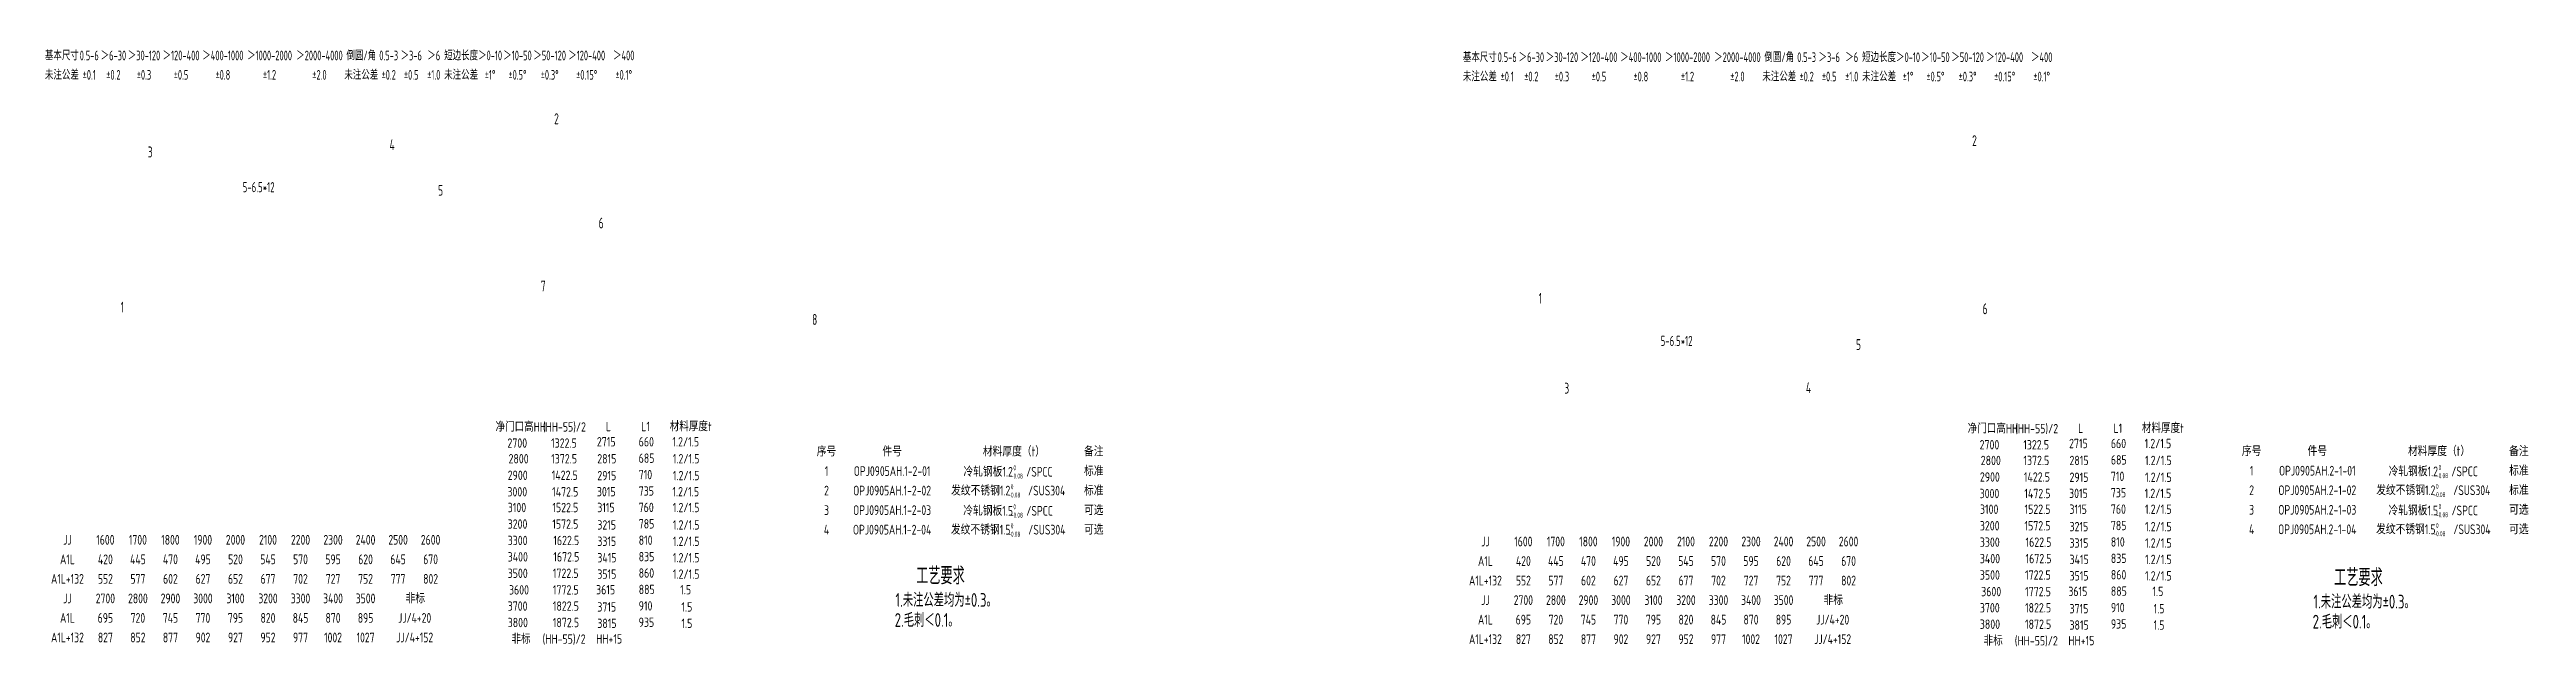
# Model space of a CAD drawing. Header units: inches. Extents: x 14216 to 120088, y -28648 to 23559.
# Drawn here: x 37143 to 43997, y -4761 to -3111 of the extents above; entities that cross this region are included whole.
import ezdxf
from ezdxf.enums import TextEntityAlignment as Align

# ---------------------------------------------------------------- set-up
doc = ezdxf.new("R2010")
doc.units = ezdxf.units.IN
doc.header["$LTSCALE"] = 0.3
doc.header["$MEASUREMENT"] = 0
for name, color, linetype in [('2', 2, 'Continuous'), ('2细实线', 2, 'Continuous'), ('7', 4, 'Continuous')]:
    doc.layers.add(name, color=color, linetype=linetype)
doc.layers.add('粗实线', color=7, linetype='Continuous', lineweight=30)
doc.styles.add('HZ', font='isocp2.shx', dxfattribs={"width": 0.7, "bigfont": 'hztxt.shx'})

msp = doc.modelspace()

# ---------------------------------------------------------------- texts
at = {"layer": '2', "color": 4, "style": 'HZ', "width": 0.7}
for s, p in [('2', (38539.2, -3316.9)), ('2', (42463.2, -3377.6)), ('3', (37414.7, -3408.7)), ('4', (38083.8, -3388.9)), ('5', (38218.1, -3514.9)), ('6', (38662.4, -3605.3)), ('7', (38502.2, -3779.4)), ('1', (37339.7, -3837.6)), ('1', (41263.6, -3813.1)), ('6', (42492.2, -3842.3)), ('8', (39253.1, -3871.8)), ('5', (42141.8, -3941.2)), ('3', (41334.8, -4061.8)), ('4', (42003.3, -4060.8))]:
    msp.add_text(s, height=30, dxfattribs=at).set_placement(p)
at = {"layer": '2', "style": 'HZ', "width": 0.8}
for s, p in [('序号', (39292.9, -4221.9)), ('件号', (39474.5, -4221.9)), ('材料厚度（t）', (39811.4, -4221.9)), ('备注', (40032.5, -4221.9)), ('序号', (43236.7, -4220.9)), ('件号', (43418.4, -4220.9)), ('材料厚度（t）', (43755.3, -4220.9)), ('备注', (43976.3, -4220.9)), ('2', (39292.9, -4329.9)), ('1', (39292.9, -4275.9)), ('OPJ0905AH.1-2-02', (39474.5, -4329.9)), ('OPJ0905AH.1-2-01', (39474.5, -4275.9)), ('发纹不锈钢1.2    /SUS304 ', (39801.8, -4329.9)), ('冷轧钢板1.2   /SPCC', (39795.2, -4277.8)), ('标准', (40032.5, -4275.9)), ('标准', (40032.5, -4329.9)), ('2', (43236.7, -4328.9)), ('1', (43236.7, -4274.9)), ('OPJ0905AH.2-1-02', (43418.4, -4328.9)), ('OPJ0905AH.2-1-01', (43418.4, -4274.9)), ('发纹不锈钢1.2    /SUS304 ', (43745.6, -4328.9)), ('冷轧钢板1.2   /SPCC', (43739.1, -4276.8)), ('标准', (43976.3, -4274.9)), ('标准', (43976.3, -4328.9)), ('3', (39292.9, -4383.9)), ('OPJ0905AH.1-2-03', (39474.5, -4383.9)), ('冷轧钢板1.5   /SPCC', (39795.2, -4385.8)), ('可选', (40032.5, -4383.9)), ('3', (43236.7, -4382.9)), ('OPJ0905AH.2-1-03', (43418.4, -4382.9)), ('冷轧钢板1.5   /SPCC', (43739.1, -4384.8)), ('可选', (43976.3, -4382.9)), ('4', (39292.9, -4437.9)), ('OPJ0905AH.1-2-04', (39474.5, -4437.9)), ('发纹不锈钢1.5    /SUS304 ', (39801.8, -4437.9)), ('可选', (40032.5, -4437.9)), ('4', (43236.7, -4436.9)), ('OPJ0905AH.2-1-04', (43418.4, -4436.9)), ('发纹不锈钢1.5    /SUS304 ', (43745.6, -4436.9)), ('可选', (43976.3, -4436.9))]:
    msp.add_text(s, height=27, dxfattribs=at).set_placement(p, align=Align.MIDDLE_CENTER)
at = {"layer": '2', "color": 6, "style": 'HZ', "width": 0.75}
for s, p in [('1.未注公差均为±0.3。', (39483.7, -4651.2)), ('1.未注公差均为±0.3。', (43407.7, -4655.9)), ('2.毛刺＜0.1。', (39481.6, -4706.6)), ('2.毛刺＜0.1。', (43405.5, -4711.3))]:
    msp.add_text(s, height=38, dxfattribs=at).set_placement(p)
at = {"layer": '2', "color": 6, "char_height": 28, "attachment_point": 5, "style": 'HZ'}
for insert in [(37721.4, -3491), (41645.4, -3916)]:
    msp.add_mtext('5-6.5*12', dxfattribs=dict(at, insert=insert))
at = {"layer": '2', "char_height": 13.73, "attachment_point": 1, "style": 'HZ'}
for insert in [(39796.1, -4312.4), (39803.3, -4259.9), (43740, -4311.4), (43747.2, -4259), (39803.3, -4367.9), (43747.2, -4367), (39796.1, -4420.4), (43740, -4419.4)]:
    msp.add_mtext(' 0\\P-0.08', dxfattribs=dict(at, insert=insert))
at = {"layer": '2细实线', "linetype": 'ByBlock', "style": 'HZ', "width": 0.65}
for s, p in [('基本尺寸', (37176.9, -3127)), ('0.5-6', (37252.6, -3127)), ('＞6-30', (37319.5, -3127)), ('＞30-120', (37404.1, -3127)), ('＞120-400', (37506.6, -3127)), ('＞400-1000', (37622.4, -3127)), ('＞1000-2000', (37751.6, -3127)), ('＞2000-4000', (37889.7, -3127)), ('倒圆/角', (38005.5, -3127)), ('0.5-3', (38081.3, -3127)), ('＞3-6', (38143.6, -3127)), ('＞6', (38206, -3127)), ('短边长度', (38281.7, -3127)), ('＞0-10', (38361.9, -3127)), ('＞10-50', (38437.7, -3127)), ('＞50-120', (38526.8, -3127)), ('＞120-400', (38629.2, -3127)), ('＞400', (38731.7, -3127)), ('基本尺寸', (41100.9, -3131.7)), ('0.5-6', (41176.6, -3131.7)), ('＞6-30', (41243.4, -3131.7)), ('＞30-120', (41328.1, -3131.7)), ('＞120-400', (41430.5, -3131.7)), ('＞400-1000', (41546.4, -3131.7)), ('＞1000-2000', (41675.6, -3131.7)), ('＞2000-4000', (41813.7, -3131.7)), ('倒圆/角', (41929.5, -3131.7)), ('0.5-3', (42005.2, -3131.7)), ('＞3-6', (42067.6, -3131.7)), ('＞6', (42130, -3131.7)), ('短边长度', (42205.7, -3131.7)), ('＞0-10', (42285.9, -3131.7)), ('＞10-50', (42361.6, -3131.7)), ('＞50-120', (42450.7, -3131.7)), ('＞120-400', (42553.2, -3131.7)), ('＞400', (42655.7, -3131.7)), ('未注公差', (37176.9, -3180.5)), ('%%p0.1', (37252.6, -3180.5)), ('%%p0.2', (37319.5, -3180.5)), ('%%p0.3', (37404.1, -3180.5)), ('%%p0.5', (37506.6, -3180.5)), ('%%p0.8', (37622.4, -3180.5)), ('%%p1.2', (37751.6, -3180.5)), ('%%p2.0', (37889.7, -3180.5)), ('未注公差', (38005.5, -3180.5)), ('%%p0.2', (38081.3, -3180.5)), ('%%p0.5', (38143.6, -3180.5)), ('%%p1.0', (38206, -3180.5)), ('未注公差', (38281.7, -3180.5)), ('%%p1%%d', (38361.9, -3180.5)), ('%%p0.5%%d', (38437.7, -3180.5)), ('%%p0.3%%d', (38526.8, -3180.5)), ('%%p0.15%%d', (38629.2, -3180.5)), ('%%p0.1%%d', (38731.7, -3180.5)), ('未注公差', (41100.9, -3185.2)), ('%%p0.1', (41176.6, -3185.2)), ('%%p0.2', (41243.4, -3185.2)), ('%%p0.3', (41328.1, -3185.2)), ('%%p0.5', (41430.5, -3185.2)), ('%%p0.8', (41546.4, -3185.2)), ('%%p1.2', (41675.6, -3185.2)), ('%%p2.0', (41813.7, -3185.2)), ('未注公差', (41929.5, -3185.2)), ('%%p0.2', (42005.2, -3185.2)), ('%%p0.5', (42067.6, -3185.2)), ('%%p1.0', (42130, -3185.2)), ('未注公差', (42205.7, -3185.2)), ('%%p1%%d', (42285.9, -3185.2)), ('%%p0.5%%d', (42361.6, -3185.2)), ('%%p0.3%%d', (42450.7, -3185.2)), ('%%p0.15%%d', (42553.2, -3185.2)), ('%%p0.1%%d', (42655.7, -3185.2))]:
    msp.add_text(s, height=26.73, dxfattribs=at).set_placement(p, align=Align.MIDDLE_CENTER)
at = {"layer": '2细实线', "style": 'HZ', "width": 0.8}
for s, p in [('JJ', (37192.3, -4465.9)), ('1600', (37297.3, -4465.9)), ('1700', (37387.3, -4465.9)), ('1800', (37477.3, -4465.9)), ('1900', (37567.3, -4465.9)), ('2000', (37657.3, -4465.9)), ('2100', (37747.3, -4465.9)), ('2200', (37837.3, -4465.9)), ('2300', (37927.3, -4465.9)), ('2400', (38017.3, -4465.9)), ('2500', (38107.3, -4465.9)), ('2600', (38197.3, -4465.9)), ('A1L', (37192.3, -4519.9)), ('420', (37297.3, -4519.9)), ('445', (37387.3, -4519.9)), ('470', (37477.3, -4519.9)), ('495', (37567.3, -4519.9)), ('520', (37657.3, -4519.9)), ('545', (37747.3, -4519.9)), ('570', (37837.3, -4519.9)), ('595', (37927.3, -4519.9)), ('620', (38017.3, -4519.9)), ('645', (38107.3, -4519.9)), ('670', (38197.3, -4519.9)), ('A1L', (41116.3, -4524.6)), ('JJ', (41116.3, -4470.6)), ('1600', (41221.3, -4470.6)), ('420', (41221.3, -4524.6)), ('1700', (41311.3, -4470.6)), ('445', (41311.3, -4524.6)), ('1800', (41401.3, -4470.6)), ('470', (41401.3, -4524.6)), ('1900', (41491.3, -4470.6)), ('495', (41491.3, -4524.6)), ('2000', (41581.3, -4470.6)), ('520', (41581.3, -4524.6)), ('2100', (41671.3, -4470.6)), ('545', (41671.3, -4524.6)), ('2200', (41761.3, -4470.6)), ('570', (41761.3, -4524.6)), ('2300', (41851.3, -4470.6)), ('595', (41851.3, -4524.6)), ('2400', (41941.3, -4470.6)), ('620', (41941.3, -4524.6)), ('2500', (42031.3, -4470.6)), ('645', (42031.3, -4524.6)), ('2600', (42121.3, -4470.6)), ('670', (42121.3, -4524.6)), ('A1L+132', (37192.3, -4573.9)), ('552', (37297.3, -4573.9)), ('577', (37387.3, -4573.9)), ('602', (37477.3, -4573.9)), ('627', (37567.3, -4573.9)), ('652', (37657.3, -4573.9)), ('677', (37747.3, -4573.9)), ('702', (37837.3, -4573.9)), ('727', (37927.3, -4573.9)), ('752', (38017.3, -4573.9)), ('777', (38107.3, -4573.9)), ('802', (38197.3, -4573.9)), ('A1L+132', (41116.3, -4578.6)), ('552', (41221.3, -4578.6)), ('577', (41311.3, -4578.6)), ('602', (41401.3, -4578.6)), ('627', (41491.3, -4578.6)), ('652', (41581.3, -4578.6)), ('677', (41671.3, -4578.6)), ('702', (41761.3, -4578.6)), ('727', (41851.3, -4578.6)), ('752', (41941.3, -4578.6)), ('777', (42031.3, -4578.6)), ('802', (42121.3, -4578.6)), ('JJ', (37192.3, -4627.9)), ('2700', (37297.3, -4627.9)), ('2800', (37387.3, -4627.9)), ('2900', (37477.3, -4627.9)), ('3000', (37567.3, -4627.9)), ('3100', (37657.3, -4627.9)), ('3200', (37747.3, -4627.9)), ('3300', (37837.3, -4627.9)), ('3400', (37927.3, -4627.9)), ('3500', (38017.3, -4627.9)), ('非标', (38155, -4627.9)), ('JJ', (41116.3, -4632.6)), ('2700', (41221.3, -4632.6)), ('2800', (41311.3, -4632.6)), ('2900', (41401.3, -4632.6)), ('3000', (41491.3, -4632.6)), ('3100', (41581.3, -4632.6)), ('3200', (41671.3, -4632.6)), ('3300', (41761.3, -4632.6)), ('3400', (41851.3, -4632.6)), ('3500', (41941.3, -4632.6)), ('非标', (42078.9, -4632.6)), ('A1L+132', (37192.3, -4735.9)), ('A1L', (37192.3, -4681.9)), ('695', (37297.3, -4681.9)), ('827', (37297.3, -4735.9)), ('852', (37387.3, -4735.9)), ('720', (37387.3, -4681.9)), ('745', (37477.3, -4681.9)), ('877', (37477.3, -4735.9)), ('770', (37567.3, -4681.9)), ('902', (37567.3, -4735.9)), ('795', (37657.3, -4681.9)), ('927', (37657.3, -4735.9)), ('952', (37747.3, -4735.9)), ('820', (37747.3, -4681.9)), ('845', (37837.3, -4681.9)), ('977', (37837.3, -4735.9)), ('1002', (37927.3, -4735.9)), ('870', (37927.3, -4681.9)), ('1027', (38017.3, -4735.9)), ('895', (38017.3, -4681.9)), ('JJ/4+152', (38153.1, -4735.9)), ('JJ/4+20', (38153.1, -4681.9)), ('A1L+132', (41116.3, -4740.6)), ('A1L', (41116.3, -4686.6)), ('695', (41221.3, -4686.6)), ('827', (41221.3, -4740.6)), ('852', (41311.3, -4740.6)), ('720', (41311.3, -4686.6)), ('745', (41401.3, -4686.6)), ('877', (41401.3, -4740.6)), ('770', (41491.3, -4686.6)), ('902', (41491.3, -4740.6)), ('795', (41581.3, -4686.6)), ('927', (41581.3, -4740.6)), ('952', (41671.3, -4740.6)), ('820', (41671.3, -4686.6)), ('845', (41761.3, -4686.6)), ('977', (41761.3, -4740.6)), ('1002', (41851.3, -4740.6)), ('870', (41851.3, -4686.6)), ('1027', (41941.3, -4740.6)), ('895', (41941.3, -4686.6)), ('JJ/4+152', (42077.1, -4740.6)), ('JJ/4+20', (42077.1, -4686.6))]:
    msp.add_text(s, height=27, dxfattribs=at).set_placement(p, align=Align.MIDDLE_CENTER)
at = {"layer": '7', "color": 2, "style": 'HZ', "width": 0.85}
for s, height, p in [('净门口高HH', 25.92, (38376.8, -4166.8)), ('(HH-55)/2', 25.9, (38508.1, -4166.8)), ('L', 25.9, (38682.4, -4165.6)), ('L1', 25.92, (38780.2, -4165.6)), ('材料厚度t', 25.92, (38858.9, -4165.6)), ('净门口高HH', 25.92, (42450.8, -4171.5)), ('(HH-55)/2', 25.9, (42582.2, -4171.5)), ('L', 25.9, (42756.4, -4170.4)), ('L1', 25.92, (42854.3, -4170.4)), ('材料厚度t', 25.92, (42933, -4170.4)), ('2700', 25.92, (38409.9, -4211.4)), ('2800', 25.92, (38413, -4254.8)), ('1322.5', 25.92, (38530.7, -4211.4)), ('1372.5', 25.92, (38531, -4254.8)), ('2715', 25.92, (38657.4, -4207.9)), ('2815', 25.92, (38658.5, -4254.8)), ('660', 25.92, (38773.1, -4207.9)), ('685', 25.92, (38773.1, -4253.2)), ('1.2/1.5', 25.92, (38866.5, -4207.9)), ('1.2/1.5', 25.92, (38867.5, -4254.8)), ('2700', 25.92, (42483.9, -4216.1)), ('2800', 25.92, (42487.1, -4259.5)), ('1322.5', 25.92, (42604.8, -4216.1)), ('1372.5', 25.92, (42605.1, -4259.5)), ('2715', 25.92, (42731.5, -4212.6)), ('2815', 25.92, (42732.6, -4259.5)), ('660', 25.92, (42847.1, -4212.6)), ('685', 25.92, (42847.1, -4257.9)), ('1.2/1.5', 25.92, (42940.5, -4212.6)), ('1.2/1.5', 25.92, (42941.6, -4259.5)), ('2900', 25.92, (38410.7, -4300.5)), ('1422.5', 25.92, (38532.4, -4300.5)), ('2915', 25.92, (38658.6, -4301.3)), ('710', 25.92, (38773.1, -4298.6)), ('735', 25.92, (38773.1, -4343.9)), ('1.2/1.5', 25.92, (38867.7, -4301.3)), ('2900', 25.92, (42484.7, -4305.2)), ('1422.5', 25.92, (42606.5, -4305.2)), ('2915', 25.92, (42732.7, -4306)), ('710', 25.92, (42847.1, -4303.3)), ('1.2/1.5', 25.92, (42941.7, -4306)), ('3000', 25.92, (38409.9, -4346.2)), ('3100', 25.92, (38410.8, -4389.6)), ('1472.5', 25.92, (38533.6, -4346.2)), ('1522.5', 25.92, (38534.3, -4389.6)), ('3015', 25.92, (38657.4, -4345.8)), ('3115', 25.92, (38658.5, -4389.6)), ('760', 25.92, (38773.1, -4389.3)), ('1.2/1.5', 25.92, (38866.5, -4345.8)), ('1.2/1.5', 25.92, (38867.5, -4389.6)), ('3000', 25.92, (42483.9, -4350.9)), ('3100', 25.92, (42484.9, -4394.3)), ('1472.5', 25.92, (42607.7, -4350.9)), ('1522.5', 25.92, (42608.3, -4394.3)), ('3015', 25.92, (42731.5, -4350.5)), ('3115', 25.92, (42732.6, -4394.3)), ('735', 25.92, (42847.1, -4348.7)), ('760', 25.92, (42847.1, -4394)), ('1.2/1.5', 25.92, (42940.5, -4350.5)), ('1.2/1.5', 25.92, (42941.6, -4394.3)), ('3200', 25.92, (38410.6, -4435.3)), ('3300', 25.92, (38410.6, -4480.7)), ('1572.5', 25.92, (38534.1, -4435.3)), ('1622.5', 25.92, (38536.9, -4480.7)), ('3215', 25.92, (38658.6, -4437.7)), ('785', 25.92, (38773.1, -4434.7)), ('810', 25.92, (38773.1, -4480)), ('1.2/1.5', 25.92, (38867.7, -4437.7)), ('3200', 25.92, (42484.6, -4440)), ('1572.5', 25.92, (42608.1, -4440)), ('3215', 25.92, (42732.7, -4442.4)), ('785', 25.92, (42847.1, -4439.4)), ('1.2/1.5', 25.92, (42941.7, -4442.4)), ('3400', 25.92, (38410.6, -4526)), ('1672.5', 25.92, (38536.9, -4526)), ('3315', 25.92, (38658.6, -4483)), ('3415', 25.92, (38658.6, -4528.4)), ('835', 25.92, (38773.1, -4525.4)), ('1.2/1.5', 25.92, (38867.7, -4483)), ('1.2/1.5', 25.92, (38867.7, -4528.4)), ('3300', 25.92, (42484.6, -4485.4)), ('3400', 25.92, (42484.6, -4530.8)), ('1622.5', 25.92, (42611, -4485.4)), ('1672.5', 25.92, (42611, -4530.8)), ('3315', 25.92, (42732.7, -4487.7)), ('3415', 25.92, (42732.7, -4533.1)), ('810', 25.92, (42847.1, -4484.7)), ('835', 25.92, (42847.1, -4530.1)), ('1.2/1.5', 25.92, (42941.7, -4487.7)), ('1.2/1.5', 25.92, (42941.7, -4533.1)), ('3500', 25.92, (38410.6, -4571.4)), ('3600', 25.92, (38414.2, -4617.3)), ('1722.5', 25.92, (38535.6, -4571.4)), ('1772.5', 25.92, (38535.7, -4617.3)), ('3615', 25.92, (38655.3, -4616.8)), ('3515', 25.92, (38658.6, -4573.7)), ('860', 25.92, (38773.1, -4570.7)), ('885', 25.92, (38773.1, -4616.1)), ('1.2/1.5', 25.92, (38867.7, -4573.7)), ('1.5', 25.92, (38888, -4616.8)), ('3500', 25.92, (42484.6, -4576.1)), ('1722.5', 25.92, (42609.6, -4576.1)), ('3515', 25.92, (42732.7, -4578.5)), ('860', 25.92, (42847.1, -4575.5)), ('1.2/1.5', 25.92, (42941.7, -4578.5)), ('3700', 25.92, (38410.6, -4662.1)), ('1822.5', 25.92, (38535.6, -4662.1)), ('3715', 25.92, (38658.6, -4664.5)), ('910', 25.92, (38773.1, -4661.5)), ('1.5', 25.92, (38891.3, -4664.5)), ('3700', 25.92, (42484.6, -4666.8)), ('3600', 25.92, (42488.3, -4622)), ('1822.5', 25.92, (42609.6, -4666.8)), ('1772.5', 25.92, (42609.8, -4622)), ('3615', 25.92, (42729.4, -4621.5)), ('3715', 25.92, (42732.7, -4669.2)), ('910', 25.92, (42847.1, -4666.2)), ('885', 25.92, (42847.1, -4620.8)), ('1.5', 25.92, (42962.1, -4621.5)), ('1.5', 25.92, (42965.3, -4669.2)), ('3800', 25.92, (38410.6, -4707.5)), ('非标', 25.92, (38421, -4753.3)), ('(HH-55)/2', 25.92, (38507.1, -4753.3)), ('1872.5', 25.92, (38535.6, -4707.5)), ('HH+15', 25.92, (38655.3, -4752.9)), ('3815', 25.92, (38658.6, -4709.8)), ('935', 25.92, (38773.1, -4706.8)), ('1.5', 25.92, (38891.3, -4709.8)), ('3800', 25.92, (42484.6, -4712.2)), ('非标', 25.92, (42495, -4758.1)), ('(HH-55)/2', 25.92, (42581.2, -4758.1)), ('1872.5', 25.92, (42609.6, -4712.2)), ('3815', 25.92, (42732.7, -4714.5)), ('935', 25.92, (42847.1, -4711.5)), ('1.5', 25.92, (42965.3, -4714.5)), ('HH+15', 25.92, (42729.4, -4757.6))]:
    msp.add_text(s, height=height, dxfattribs=at).set_placement(p)
at = {"layer": '粗实线', "color": 3, "linetype": 'Continuous', "lineweight": -3, "style": 'HZ', "width": 0.7}
for p in [(39541.1, -4589.3), (43465.1, -4594)]:
    msp.add_text('工艺要求', height=48, dxfattribs=at).set_placement(p)

doc.saveas('drawing.dxf')
